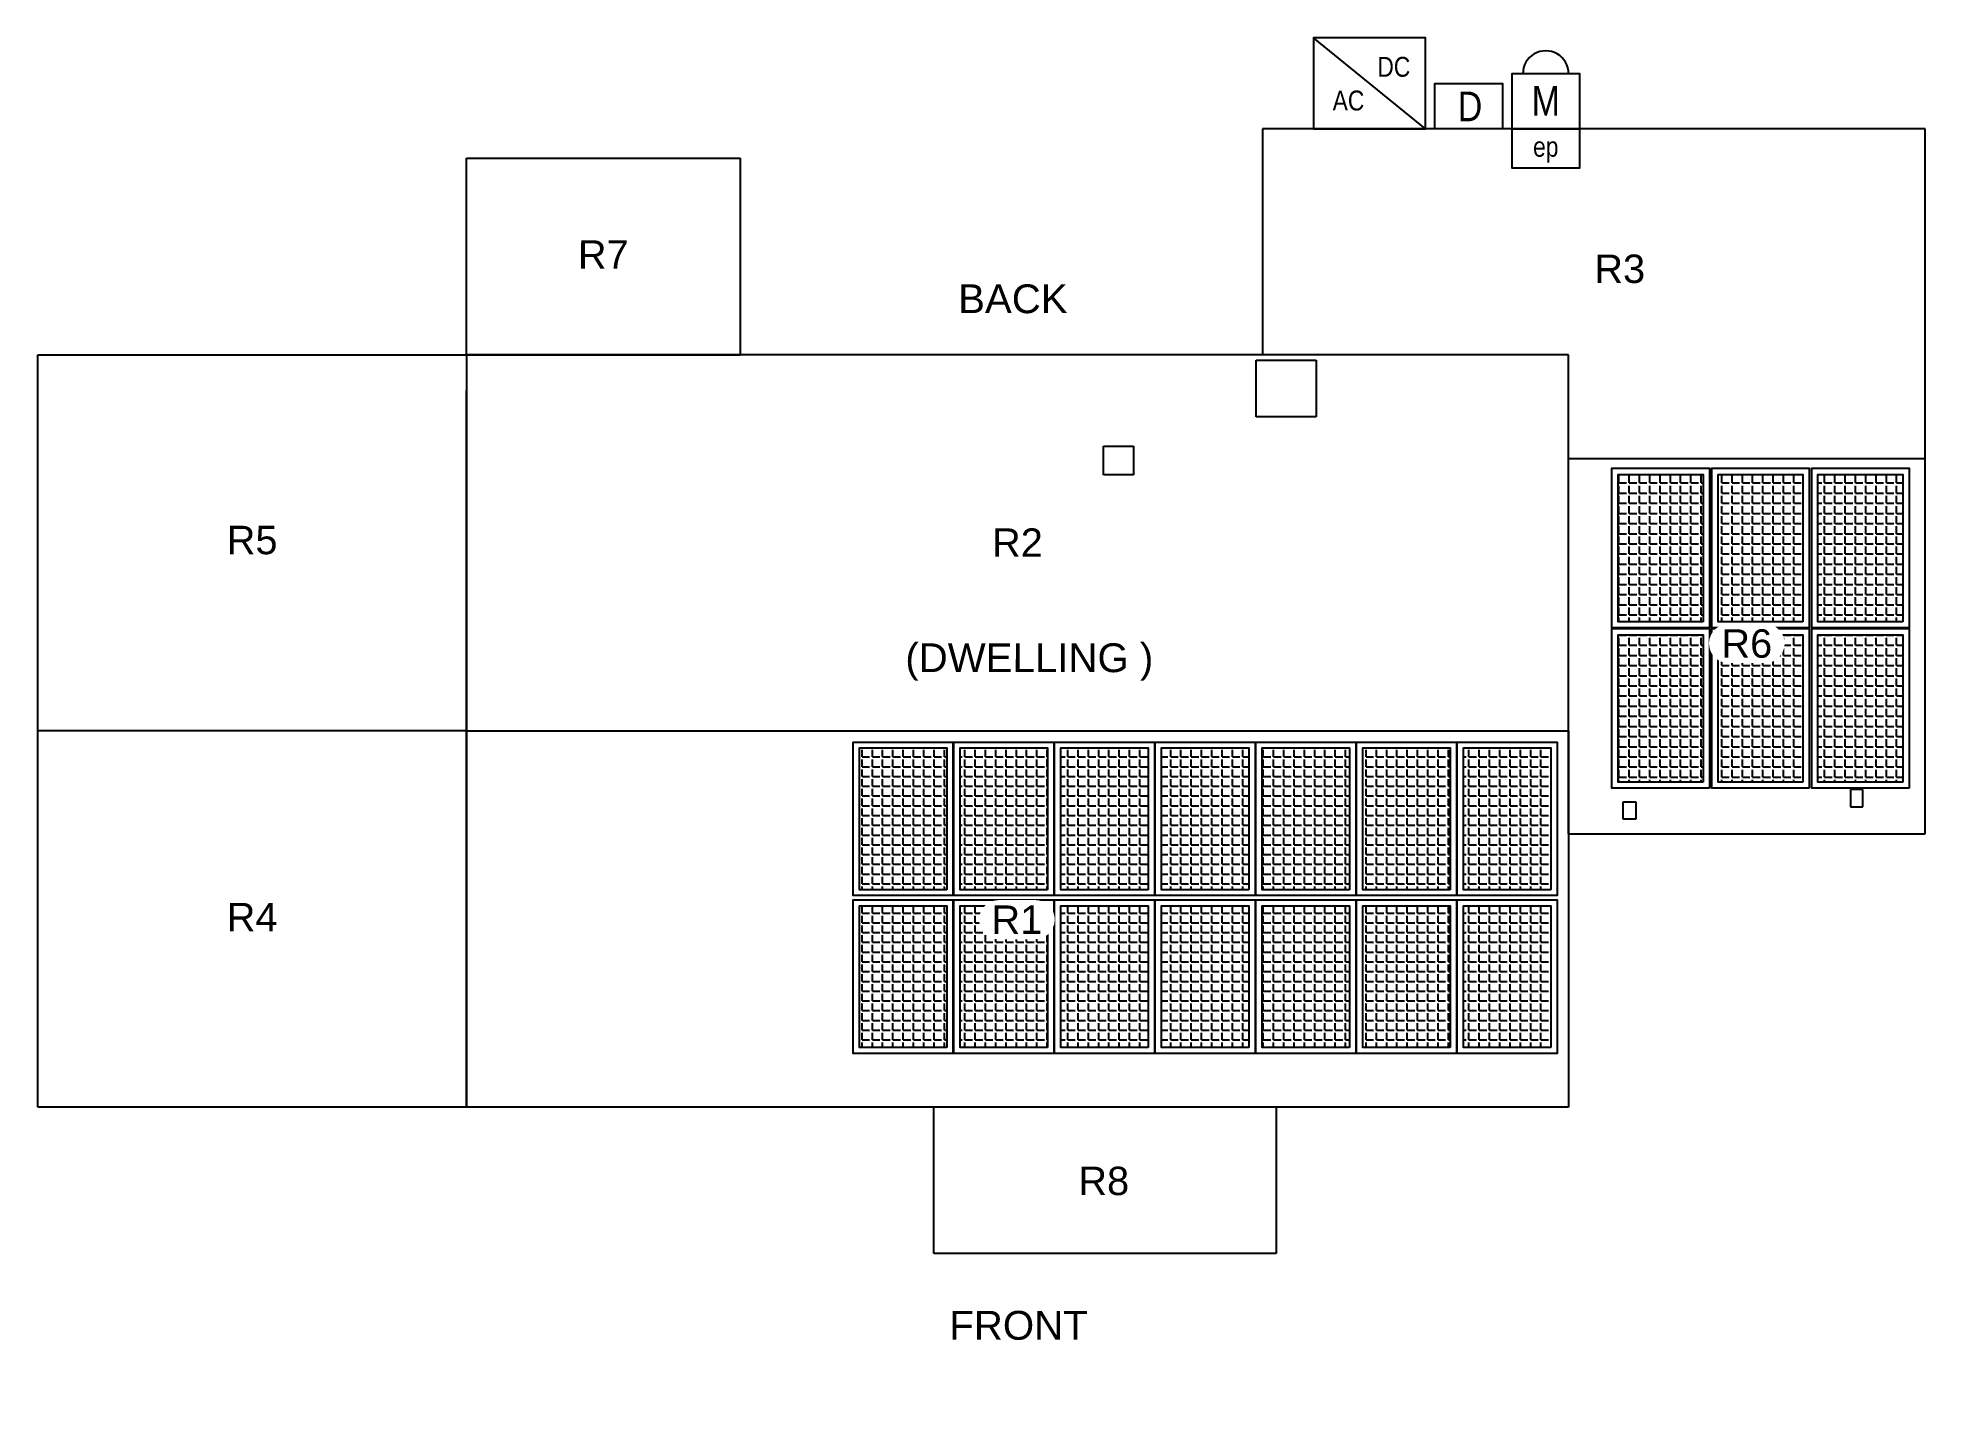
# Model space of a CAD drawing. Header units: feet. Extents: x -13431 to 10560, y 10829 to 29871.
# Drawn here: x 5512 to 6269, y 13245 to 13793 of the extents above; entities that cross this region are included whole.
import ezdxf
from ezdxf.enums import TextEntityAlignment as Align

# ---------------------------------------------------------------- set-up
doc = ezdxf.new("R2010")
doc.units = ezdxf.units.FT
doc.header["$MEASUREMENT"] = 0
doc.set_wipeout_variables(frame=1)
for name, color, linetype in [('E - MODULE', 7, 'Continuous'), ('MODULE FRAME', 9, 'Continuous'), ('MODULE HATCH', 7, 'Continuous'), ('N - ROOF NUMBERS', 7, 'Continuous'), ('R - ROOF LINES', 7, 'Continuous'), ('Z - TITLEBLOCK TXT', 7, 'Continuous')]:
    doc.layers.add(name, color=color, linetype=linetype)
doc.styles.add('PAPER SPACE TXT', font='technic_.ttf', dxfattribs={"height": 0.125})
doc.styles.add('TITLE BBLOCK TEXT', font='ARIALUNI.TTF')

msp = doc.modelspace()

# ---------------------------------------------------------------- texts
at = {"color": 1, "style": 'PAPER SPACE TXT'}
for s, height, rotation, p in [('DC', 7.986, 359.99764, (6055.97, 13781.47, 265.5)), ('AC', 7.986, 359.99764, (6037.79, 13767.95, 265.5)), ('M', 11.88, 0.00431, (6116.9, 13767.86, 265.5)), ('ep', 7.986, 0.00573, (6116.9, 13749.41, 265.5))]:
    msp.add_text(s, height=height, rotation=rotation, dxfattribs=at).set_placement(p, align=Align.MIDDLE_CENTER)
msp.add_text('D', height=11.88, dxfattribs=at).set_placement((6086.53, 13765.59, 265.5), align=Align.MIDDLE_CENTER)
at = {"layer": 'Z - TITLEBLOCK TXT', "color": 7, "style": 'TITLE BBLOCK TEXT'}
for s, height, p in [('BACK', 11.545, (5881.26, 13682.66, 280.6)), ('(DWELLING )', 11.5449, (5860.08, 13538.67, 280.6)), ('FRONT', 11.545, (5877.7, 13270.87, 280.6))]:
    msp.add_text(s, height=height, rotation=359.98856, dxfattribs=at).set_placement(p)

# ---------------------------------------------------------------- blocks, each defined once
blk = doc.blocks.new('ROOF3_ID')
at = {"color": 3}
blk.add_wipeout([(-7.29, -7.41), (-5.72, -7.41), (-4.15, -7.41), (-2.58, -7.41), (-1.01, -7.41), (0.56, -7.41), (2.14, -7.41), (3.71, -7.41), (5.28, -7.41), (6.85, -7.41), (8.42, -7.33), (9.94, -6.95), (11.36, -6.28), (12.62, -5.34), (13.66, -4.17), (14.45, -2.81), (14.96, -1.33), (15.16, 0.23), (15.04, 1.8), (14.62, 3.31), (13.91, 4.71), (12.93, 5.93), (11.73, 6.95), (10.36, 7.7), (8.86, 8.16), (7.29, 8.32), (5.72, 8.32), (4.15, 8.32), (2.58, 8.32), (1.01, 8.32), (-0.56, 8.32), (-2.14, 8.32), (-3.71, 8.32), (-5.28, 8.32), (-6.85, 8.32), (-8.42, 8.24), (-9.94, 7.86), (-11.36, 7.18), (-12.62, 6.24), (-13.66, 5.07), (-14.45, 3.72), (-14.96, 2.23), (-15.16, 0.67), (-15.04, -0.89), (-14.62, -2.4), (-13.91, -3.8), (-12.93, -5.03), (-11.73, -6.04), (-10.36, -6.79), (-8.86, -7.26)], dxfattribs=at)
at = {"layer": 'Z - TITLEBLOCK TXT', "color": 7, "style": 'TITLE BBLOCK TEXT'}
blk.add_text('R3', height=11.396, rotation=359.98856, dxfattribs=at).set_placement((0, 0.45), align=Align.MIDDLE_CENTER)
blk = doc.blocks.new('ROOF7_ID')
at = {"color": 3}
blk.add_wipeout([(-7.29, -7.08), (-5.72, -7.08), (-4.15, -7.08), (-2.58, -7.08), (-1.01, -7.08), (0.56, -7.08), (2.14, -7.08), (3.71, -7.08), (5.28, -7.08), (6.85, -7.08), (8.42, -7), (9.94, -6.62), (11.36, -5.95), (12.62, -5.01), (13.66, -3.83), (14.45, -2.48), (14.96, -0.99), (15.16, 0.56), (15.04, 2.13), (14.62, 3.64), (13.91, 5.04), (12.93, 6.27), (11.73, 7.28), (10.36, 8.03), (8.86, 8.49), (7.29, 8.65), (5.72, 8.65), (4.15, 8.65), (2.58, 8.65), (1.01, 8.65), (-0.56, 8.65), (-2.14, 8.65), (-3.71, 8.65), (-5.28, 8.65), (-6.85, 8.65), (-8.42, 8.57), (-9.94, 8.19), (-11.36, 7.52), (-12.62, 6.58), (-13.66, 5.4), (-14.45, 4.05), (-14.96, 2.56), (-15.16, 1.01), (-15.04, -0.56), (-14.62, -2.07), (-13.91, -3.47), (-12.93, -4.7), (-11.73, -5.71), (-10.36, -6.46), (-8.86, -6.92)], dxfattribs=at)
at = {"layer": 'Z - TITLEBLOCK TXT', "color": 7, "style": 'TITLE BBLOCK TEXT'}
blk.add_text('R7', height=11.396, rotation=359.98856, dxfattribs=at).set_placement((0, 0.79), align=Align.MIDDLE_CENTER)
blk = doc.blocks.new('ROOF2_ID')
at = {"color": 3}
blk.add_wipeout([(-7.29, -7.76), (-5.72, -7.76), (-4.15, -7.76), (-2.58, -7.76), (-1.01, -7.76), (0.56, -7.76), (2.14, -7.76), (3.71, -7.76), (5.28, -7.76), (6.85, -7.76), (8.42, -7.68), (9.94, -7.3), (11.36, -6.63), (12.62, -5.68), (13.66, -4.51), (14.45, -3.16), (14.96, -1.67), (15.16, -0.11), (15.04, 1.45), (14.62, 2.96), (13.91, 4.36), (12.93, 5.59), (11.73, 6.6), (10.36, 7.35), (8.86, 7.81), (7.29, 7.97), (5.72, 7.97), (4.15, 7.97), (2.58, 7.97), (1.01, 7.97), (-0.56, 7.97), (-2.14, 7.97), (-3.71, 7.97), (-5.28, 7.97), (-6.85, 7.97), (-8.42, 7.89), (-9.94, 7.51), (-11.36, 6.84), (-12.62, 5.9), (-13.66, 4.73), (-14.45, 3.37), (-14.96, 1.88), (-15.16, 0.33), (-15.04, -1.24), (-14.62, -2.75), (-13.91, -4.15), (-12.93, -5.38), (-11.73, -6.39), (-10.36, -7.14), (-8.86, -7.6)], dxfattribs=at)
at = {"layer": 'Z - TITLEBLOCK TXT', "style": 'TITLE BBLOCK TEXT'}
blk.add_text('R2', height=11.396, rotation=359.98856, dxfattribs=at).set_placement((0, 0.11), align=Align.MIDDLE_CENTER)
blk = doc.blocks.new('ROOF6_ID')
at = {"color": 3}
blk.add_wipeout([(-7.29, -6.72), (-5.72, -6.72), (-4.15, -6.72), (-2.58, -6.72), (-1.01, -6.72), (0.56, -6.72), (2.14, -6.72), (3.71, -6.72), (5.28, -6.72), (6.85, -6.72), (8.42, -6.64), (9.94, -6.26), (11.36, -5.59), (12.62, -4.65), (13.66, -3.48), (14.45, -2.12), (14.96, -0.63), (15.16, 0.92), (15.04, 2.49), (14.62, 4), (13.91, 5.4), (12.93, 6.63), (11.73, 7.64), (10.36, 8.39), (8.86, 8.85), (7.29, 9.01), (5.72, 9.01), (4.15, 9.01), (2.58, 9.01), (1.01, 9.01), (-0.56, 9.01), (-2.14, 9.01), (-3.71, 9.01), (-5.28, 9.01), (-6.85, 9.01), (-8.42, 8.93), (-9.94, 8.55), (-11.36, 7.88), (-12.62, 6.93), (-13.66, 5.76), (-14.45, 4.41), (-14.96, 2.92), (-15.16, 1.36), (-15.04, -0.2), (-14.62, -1.71), (-13.91, -3.11), (-12.93, -4.34), (-11.73, -5.35), (-10.36, -6.1), (-8.86, -6.57)], dxfattribs=at)
at = {"layer": 'Z - TITLEBLOCK TXT', "color": 7, "style": 'TITLE BBLOCK TEXT'}
blk.add_text('R6', height=11.396, rotation=359.98856, dxfattribs=at).set_placement((0, 1.14), align=Align.MIDDLE_CENTER)
blk = doc.blocks.new('ROOF5_ID')
at = {"color": 3}
blk.add_wipeout([(-7.29, -6.72), (-5.72, -6.72), (-4.15, -6.72), (-2.58, -6.72), (-1.01, -6.72), (0.56, -6.72), (2.14, -6.72), (3.71, -6.72), (5.28, -6.72), (6.85, -6.72), (8.42, -6.64), (9.94, -6.26), (11.36, -5.59), (12.62, -4.65), (13.66, -3.47), (14.45, -2.12), (14.96, -0.63), (15.16, 0.92), (15.04, 2.49), (14.62, 4), (13.91, 5.4), (12.93, 6.63), (11.73, 7.64), (10.36, 8.39), (8.86, 8.85), (7.29, 9.01), (5.72, 9.01), (4.15, 9.01), (2.58, 9.01), (1.01, 9.01), (-0.56, 9.01), (-2.14, 9.01), (-3.71, 9.01), (-5.28, 9.01), (-6.85, 9.01), (-8.42, 8.93), (-9.94, 8.55), (-11.36, 7.88), (-12.62, 6.93), (-13.66, 5.76), (-14.45, 4.41), (-14.96, 2.92), (-15.16, 1.36), (-15.04, -0.2), (-14.62, -1.71), (-13.91, -3.11), (-12.93, -4.34), (-11.73, -5.35), (-10.36, -6.1), (-8.86, -6.56)], dxfattribs=at)
at = {"layer": 'Z - TITLEBLOCK TXT', "color": 7, "style": 'TITLE BBLOCK TEXT'}
blk.add_text('R5', height=11.396, rotation=359.98856, dxfattribs=at).set_placement((0, 1.14), align=Align.MIDDLE_CENTER)
blk = doc.blocks.new('ROOF1_ID')
at = {"color": 3}
blk.add_wipeout([(-7.51, -8.11), (-5.94, -8.11), (-4.37, -8.11), (-2.8, -8.11), (-1.22, -8.11), (0.35, -8.11), (1.92, -8.11), (3.49, -8.11), (5.06, -8.11), (6.64, -8.11), (8.2, -8.02), (9.73, -7.65), (11.14, -6.97), (12.4, -6.03), (13.44, -4.86), (14.23, -3.5), (14.74, -2.02), (14.94, -0.46), (14.83, 1.1), (14.41, 2.62), (13.69, 4.01), (12.72, 5.24), (11.52, 6.25), (10.14, 7), (8.64, 7.47), (7.08, 7.62), (5.51, 7.62), (3.93, 7.62), (2.36, 7.62), (0.79, 7.62), (-0.78, 7.62), (-2.35, 7.62), (-3.93, 7.62), (-5.5, 7.62), (-7.07, 7.62), (-8.64, 7.54), (-10.16, 7.16), (-11.58, 6.49), (-12.83, 5.55), (-13.88, 4.38), (-14.67, 3.02), (-15.17, 1.54), (-15.37, -0.02), (-15.26, -1.58), (-14.84, -3.1), (-14.13, -4.49), (-13.15, -5.72), (-11.95, -6.73), (-10.57, -7.49), (-9.07, -7.95)], dxfattribs=at)
at = {"layer": 'Z - TITLEBLOCK TXT', "color": 7, "style": 'TITLE BBLOCK TEXT'}
blk.add_text('R1', height=11.396, rotation=359.98856, dxfattribs=at).set_placement((-0.22, -0.24), align=Align.MIDDLE_CENTER)
blk = doc.blocks.new('ROOF8_ID')
at = {"color": 3}
blk.add_wipeout([(-7.81, -8.09), (-6.23, -8.09), (-4.66, -8.09), (-3.09, -8.09), (-1.52, -8.09), (0.05, -8.09), (1.63, -8.09), (3.2, -8.09), (4.77, -8.09), (6.34, -8.09), (7.91, -8.01), (9.43, -7.63), (10.85, -6.96), (12.1, -6.02), (13.15, -4.85), (13.94, -3.49), (14.44, -2), (14.64, -0.45), (14.53, 1.12), (14.11, 2.63), (13.4, 4.03), (12.42, 5.26), (11.22, 6.27), (9.84, 7.02), (8.34, 7.48), (6.78, 7.64), (5.21, 7.64), (3.64, 7.64), (2.07, 7.64), (0.5, 7.64), (-1.08, 7.64), (-2.65, 7.64), (-4.22, 7.64), (-5.79, 7.64), (-7.36, 7.64), (-8.93, 7.56), (-10.46, 7.18), (-11.87, 6.51), (-13.13, 5.56), (-14.17, 4.39), (-14.96, 3.04), (-15.47, 1.55), (-15.67, -0.01), (-15.56, -1.57), (-15.13, -3.08), (-14.42, -4.48), (-13.45, -5.71), (-12.24, -6.72), (-10.87, -7.47), (-9.37, -7.94)], dxfattribs=at)
at = {"layer": 'Z - TITLEBLOCK TXT', "color": 7, "style": 'TITLE BBLOCK TEXT'}
blk.add_text('R8', height=11.396, rotation=359.98856, dxfattribs=at).set_placement((-0.51, -0.23), align=Align.MIDDLE_CENTER)
blk = doc.blocks.new('ROOF4_ID')
at = {"color": 3}
blk.add_wipeout([(-7.29, -7.07), (-5.72, -7.07), (-4.15, -7.07), (-2.58, -7.07), (-1.01, -7.07), (0.56, -7.07), (2.14, -7.07), (3.71, -7.07), (5.28, -7.07), (6.85, -7.07), (8.42, -6.99), (9.94, -6.61), (11.36, -5.94), (12.62, -5), (13.66, -3.83), (14.45, -2.47), (14.96, -0.98), (15.16, 0.57), (15.04, 2.14), (14.62, 3.65), (13.91, 5.05), (12.93, 6.28), (11.73, 7.29), (10.36, 8.04), (8.86, 8.5), (7.29, 8.66), (5.72, 8.66), (4.15, 8.66), (2.58, 8.66), (1.01, 8.66), (-0.56, 8.66), (-2.14, 8.66), (-3.71, 8.66), (-5.28, 8.66), (-6.85, 8.66), (-8.42, 8.58), (-9.94, 8.2), (-11.36, 7.53), (-12.62, 6.58), (-13.66, 5.41), (-14.45, 4.06), (-14.96, 2.57), (-15.16, 1.01), (-15.04, -0.55), (-14.62, -2.06), (-13.91, -3.46), (-12.93, -4.69), (-11.73, -5.7), (-10.36, -6.45), (-8.86, -6.91)], dxfattribs=at)
at = {"layer": 'Z - TITLEBLOCK TXT', "color": 7, "style": 'TITLE BBLOCK TEXT'}
blk.add_text('R4', height=11.396, rotation=359.98856, dxfattribs=at).set_placement((0, 0.79), align=Align.MIDDLE_CENTER)
blk = doc.blocks.new('genesis_module')
at = {"layer": 'MODULE HATCH'}
h = blk.add_hatch(dxfattribs=at)
h.set_pattern_fill('ANGLE', color=9, scale=15)
h.set_pattern_definition([(0, (1.7324, 8.3642), (0, 4.125), [3, -1.125]), (90, (1.7324, 8.3642), (-4.125, 3e-16), [3, -1.125])])
h.paths.add_polyline_path([(-17.48, 29.97), (-17.48, -29.95), (17.59, -29.95), (17.59, 29.97)])
at = {"color": 4}
blk.add_lwpolyline([(-20, 32.49), (20.04, 32.49), (20.04, -32.46), (-20, -32.46)], close=True, dxfattribs=at)
at = {"layer": 'MODULE FRAME', "color": 7, "linetype": 'Continuous', "flags": 128}
blk.add_lwpolyline([(20.04, -32.46), (-20, -32.46), (-20, 32.49), (20.04, 32.49)], close=True, dxfattribs=at)
at = {"layer": 'MODULE FRAME', "color": 8, "linetype": 'Continuous', "flags": 128}
blk.add_lwpolyline([(17.59, -29.95), (-17.48, -29.95), (-17.48, 29.97), (17.59, 29.97)], close=True, dxfattribs=at)
blk = doc.blocks.new('Roof1')
at = {"layer": 'E - MODULE', "color": 3, "extrusion": (0.231966, -0.214803, 0.948711)}
for p in [(174.53, 81.13, 309.37), (134.16, 81.13, 309.37), (174.53, 14.38, 309.36), (93.79, 81.13, 309.37), (134.16, 14.38, 309.36), (53.42, 81.13, 309.37), (93.79, 14.38, 309.36), (13.05, 81.13, 309.37), (53.42, 14.38, 309.36), (-27.32, 81.13, 309.37), (13.05, 14.38, 309.36), (-67.69, 81.13, 309.37), (-27.32, 14.38, 309.36), (-67.69, 14.38, 309.36)]:
    blk.add_blockref('genesis_module', p, dxfattribs=at)
blk = doc.blocks.new('A$C6EF85B4C')
h = blk.add_hatch()
h.set_pattern_fill('ANGLE', color=9, scale=15)
h.set_pattern_definition([(0, (0, 0), (0, 4.125), [3, -1.125]), (90, (0, 0), (-4.125, 3e-16), [3, -1.125])])
h.paths.add_polyline_path([(-19.22, 21.61), (-19.22, -38.31), (14.8, -38.31), (14.8, 21.61)])
at = {"layer": 'MODULE FRAME', "color": 7, "linetype": 'Continuous', "flags": 128}
blk.add_lwpolyline([(17.32, -40.83), (-21.73, -40.83), (-21.73, 24.12), (17.32, 24.12)], close=True, dxfattribs=at)
at = {"layer": 'MODULE FRAME', "color": 8, "linetype": 'Continuous', "flags": 128}
blk.add_lwpolyline([(14.8, -38.31), (-19.22, -38.31), (-19.22, 21.61), (14.8, 21.61)], close=True, dxfattribs=at)
blk = doc.blocks.new('Roof6')
at = {"layer": 'MODULE HATCH', "linetype": 'Continuous', "extrusion": (1.04747e-07, -0.164359, 0.986401), "rotation": 3.651508494364434e-05}
for p in [(6165.19, 13458.25, -1955.61), (6205.24, 13458.25, -1955.61), (6245.29, 13458.25, -1955.61), (6165.19, 13393.05, -1955.61), (6205.24, 13393.05, -1955.61), (6245.29, 13393.05, -1955.61)]:
    blk.add_blockref('A$C6EF85B4C', p, dxfattribs=at)

# ---------------------------------------------------------------- hatches: boundary and pattern name
h = msp.add_hatch(color=3)
h.dxf.hatch_style = 1
h.paths.add_polyline_path([(6000.78, 13663.79), (6024.78, 13663.79), (6024.78, 13641.02), (6000.78, 13641.02)], flags=17)
edge = h.paths.add_edge_path(flags=17)
edge.add_line((6000.78, 13641.02), (6000.78, 13663.79))
edge.add_line((6000.78, 13641.02), (6024.78, 13641.02))
edge.add_line((6024.78, 13641.02), (6024.78, 13663.79))
edge.add_line((6024.78, 13663.79), (6000.78, 13663.79))
edge = h.paths.add_edge_path(flags=0)
edge.add_line((6000.78, 13663.79), (6024.78, 13663.79))
edge.add_line((6000.78, 13663.79), (6024.78, 13663.79))
edge.add_line((6024.78, 13663.79), (6024.78, 13641.02))
edge.add_line((6024.78, 13641.02), (6000.78, 13641.02))
edge.add_line((6024.78, 13641.02), (6000.78, 13641.02))
edge.add_line((6024.78, 13663.79), (6024.78, 13641.02))
h = msp.add_hatch(color=3)
h.dxf.hatch_style = 1
h.paths.add_polyline_path([(5939.57, 13629.24), (5951.57, 13629.24), (5951.57, 13617.86), (5939.57, 13617.86)], flags=17)
edge = h.paths.add_edge_path(flags=17)
edge.add_line((5939.57, 13629.24), (5951.57, 13629.24))
edge.add_line((5939.57, 13617.86), (5939.57, 13629.24))
edge.add_line((5939.57, 13617.86), (5951.57, 13617.86))
edge.add_line((5951.57, 13629.24), (5951.57, 13617.86))
edge = h.paths.add_edge_path(flags=0)
edge.add_line((5939.57, 13629.24), (5951.57, 13629.24))
h = msp.add_hatch(color=3)
h.dxf.hatch_style = 1
h.paths.add_polyline_path([(6239.08, 13491.55), (6239.08, 13484.65), (6244.08, 13484.65), (6244.08, 13491.55)])
edge = h.paths.add_edge_path(flags=17)
edge.add_line((6239.08, 13484.65), (6244.08, 13484.65))
edge.add_line((6244.08, 13484.65), (6244.08, 13491.55))
edge.add_line((6244.08, 13491.55), (6239.08, 13491.55))
h = msp.add_hatch(color=3)
h.dxf.hatch_style = 1
h.paths.add_polyline_path([(6147.97, 13479.72), (6147.97, 13486.62), (6152.97, 13486.62), (6152.97, 13479.72)])
edge = h.paths.add_edge_path(flags=17)
edge.add_line((6147.97, 13486.62), (6152.97, 13486.62))
edge.add_line((6152.97, 13486.62), (6152.97, 13479.72))
edge.add_line((6152.97, 13479.72), (6147.97, 13479.72))

# ---------------------------------------------------------------- linework, layer by layer
at = {"color": 1, "elevation": 265.5, "flags": 128}
msp.add_lwpolyline([(6068.69, 13756.55), (6068.69, 13793.13), (6023.79, 13793.14), (6023.79, 13756.55), (6068.69, 13756.55), (6023.79, 13793.14)], dxfattribs=at)
msp.add_lwpolyline([(6107.72, 13778.71), (6103.3, 13778.71), (6103.3, 13756.55), (6130.51, 13756.55), (6130.5, 13778.71), (6126.08, 13778.71, 1.000086), (6107.72, 13778.71), (6107.72, 13778.71), (6103.3, 13778.71), (6103.3, 13756.55), (6130.51, 13756.55), (6130.5, 13778.71), (6107.72, 13778.71)], format="xyb", dxfattribs=at)
at = {"color": 1, "elevation": 265.5}
for points in [[(6099.6, 13756.55), (6072.39, 13756.55), (6072.39, 13774.82), (6099.6, 13774.82)], [(6130.51, 13756.55), (6103.3, 13756.55), (6103.3, 13741), (6130.51, 13741)]]:
    msp.add_lwpolyline(points, close=True, dxfattribs=at)
at = {"layer": 'R - ROOF LINES', "color": 3}
for p, q in [((6269.08, 13756.55, 265.5), (6003.25, 13756.55, 265.5)), ((6003.25, 13756.55, 265.5), (6003.25, 13665.96, 280.6)), ((6269.08, 13624.2, 287.56), (6269.08, 13756.55, 265.5)), ((5684.12, 13665.96, 278.16), (5684.12, 13744.77, 271.59)), ((5684.12, 13744.77, 271.59), (5793.81, 13744.77, 271.59)), ((5793.81, 13744.77, 271.59), (5793.81, 13665.96, 278.16)), ((5512.18, 13515.05, 302.08), (5512.18, 13665.96, 276.93)), ((5512.18, 13665.96, 276.93), (5684.12, 13665.96, 276.93)), ((5684.12, 13665.96, 280.6), (5684.12, 13515.05, 330.9)), ((5684.12, 13665.96, 278.16), (5793.81, 13665.96, 278.16)), ((6003.25, 13665.96, 280.6), (5684.12, 13665.96, 280.6)), ((5684.12, 13665.96, 276.93), (5684.12, 13651.68, 279.31)), ((6000.78, 13663.79, 281.32), (6024.78, 13663.79, 281.32)), ((6000.78, 13641.02, 288.91), (6000.78, 13663.79, 281.32)), ((6000.78, 13663.79, 330.11), (6024.78, 13663.79, 330.11)), ((6000.78, 13641.02, 330.11), (6000.78, 13663.79, 330.11)), ((6000.78, 13663.79, 281.32), (6000.78, 13663.79, 330.11)), ((6125.97, 13665.96, 280.6), (6003.25, 13665.96, 280.6)), ((6024.78, 13663.79, 281.32), (6024.78, 13641.02, 288.91)), ((6024.78, 13663.79, 330.11), (6024.78, 13641.02, 330.11)), ((6024.78, 13663.79, 281.32), (6024.78, 13663.79, 330.11)), ((6125.97, 13624.2, 287.56), (6125.97, 13665.96, 280.6)), ((6125.97, 13515.05, 330.9), (6125.97, 13665.96, 280.6)), ((5684.12, 13515.05, 302.08), (5684.12, 13651.68, 279.31)), ((6024.78, 13641.02, 288.91), (6000.78, 13641.02, 288.91)), ((6024.78, 13641.02, 330.11), (6000.78, 13641.02, 330.11)), ((6000.78, 13641.02, 288.91), (6000.78, 13641.02, 330.11)), ((6024.78, 13641.02, 288.91), (6024.78, 13641.02, 330.11)), ((5939.57, 13629.24, 292.84), (5951.57, 13629.24, 292.84)), ((5939.57, 13617.86, 296.63), (5939.57, 13629.24, 292.84)), ((5939.57, 13629.24, 320.73), (5951.57, 13629.24, 320.73)), ((5939.57, 13617.86, 320.73), (5939.57, 13629.24, 320.73)), ((5939.57, 13629.24, 292.84), (5939.57, 13629.24, 320.73)), ((5951.57, 13629.24, 292.84), (5951.57, 13617.86, 296.63)), ((5951.57, 13629.24, 320.73), (5951.57, 13617.86, 320.73)), ((5951.57, 13629.24, 292.84), (5951.57, 13629.24, 320.73)), ((5951.57, 13617.86, 296.63), (5939.57, 13617.86, 296.63)), ((5951.57, 13617.86, 320.73), (5939.57, 13617.86, 320.73)), ((5939.57, 13617.86, 296.63), (5939.57, 13617.86, 320.73)), ((5951.57, 13617.86, 296.63), (5951.57, 13617.86, 320.73)), ((6269.08, 13624.2, 287.56), (6125.97, 13624.2, 287.56)), ((6125.97, 13515.05, 269.37), (6125.97, 13624.2, 287.56)), ((6269.08, 13473.8, 262.49), (6269.08, 13624.2, 287.56)), ((5512.18, 13364.15, 276.93), (5512.18, 13515.05, 302.08)), ((5684.12, 13515.05, 302.08), (5512.18, 13515.05, 302.08)), ((5684.12, 13515.05, 330.9), (6125.97, 13515.05, 330.9)), ((5684.12, 13515.05, 302.08), (5684.12, 13364.15, 276.93)), ((5684.12, 13364.15, 280.6), (5684.12, 13515.05, 330.9)), ((6125.97, 13515.05, 330.9), (6125.97, 13364.15, 280.6)), ((6125.97, 13473.8, 262.49), (6125.97, 13515.05, 269.37)), ((6239.08, 13491.55, 276.87), (6239.08, 13484.65, 276.87)), ((6244.08, 13491.55, 276.87), (6239.08, 13491.55, 276.87)), ((6239.08, 13491.55, 276.87), (6239.08, 13491.55, 265.45)), ((6239.08, 13491.55, 265.45), (6239.08, 13484.65, 264.3)), ((6244.08, 13491.55, 265.45), (6239.08, 13491.55, 265.45)), ((6244.08, 13484.65, 276.87), (6244.08, 13491.55, 276.87)), ((6244.08, 13491.55, 276.87), (6244.08, 13491.55, 265.45)), ((6244.08, 13484.65, 264.3), (6244.08, 13491.55, 265.45)), ((6147.97, 13479.72, 276.05), (6147.97, 13486.62, 276.05)), ((6147.97, 13486.62, 276.05), (6152.97, 13486.62, 276.05)), ((6147.97, 13486.62, 276.05), (6147.97, 13486.62, 264.63)), ((6147.97, 13479.72, 263.48), (6147.97, 13486.62, 264.63)), ((6147.97, 13486.62, 264.63), (6152.97, 13486.62, 264.63)), ((6152.97, 13486.62, 276.05), (6152.97, 13479.72, 276.05)), ((6152.97, 13486.62, 276.05), (6152.97, 13486.62, 264.63)), ((6152.97, 13486.62, 264.63), (6152.97, 13479.72, 263.48)), ((6239.08, 13484.65, 276.87), (6244.08, 13484.65, 276.87)), ((6239.08, 13484.65, 276.87), (6239.08, 13484.65, 264.3)), ((6239.08, 13484.65, 264.3), (6244.08, 13484.65, 264.3)), ((6244.08, 13484.65, 276.87), (6244.08, 13484.65, 264.3)), ((6125.97, 13473.8, 262.49), (6269.08, 13473.8, 262.49)), ((6152.97, 13479.72, 276.05), (6147.97, 13479.72, 276.05)), ((6147.97, 13479.72, 276.05), (6147.97, 13479.72, 263.48)), ((6152.97, 13479.72, 263.48), (6147.97, 13479.72, 263.48)), ((6152.97, 13479.72, 276.05), (6152.97, 13479.72, 263.48)), ((5684.12, 13364.15, 276.93), (5512.18, 13364.15, 276.93)), ((5871.51, 13364.15, 280.6), (5684.12, 13364.15, 280.6)), ((5871.51, 13305.45, 270.81), (5871.51, 13364.15, 280.6)), ((6008.83, 13364.15, 280.6), (5871.51, 13364.15, 280.6)), ((6125.97, 13364.15, 280.6), (6008.83, 13364.15, 280.6)), ((6008.83, 13364.15, 280.6), (6008.83, 13305.45, 270.81)), ((6008.83, 13305.45, 270.81), (5871.51, 13305.45, 270.81))]:
    msp.add_line(p, q, dxfattribs=at)

# ---------------------------------------------------------------- block references
at = {"layer": 'E - MODULE', "color": 3, "rotation": 312.8000000000009}
msp.add_blockref('Roof1', (5926.85, 13500.64), dxfattribs=at)
at = {"layer": 'E - MODULE', "color": 3}
msp.add_blockref('Roof6', (0, 0), dxfattribs=at)
at = {"layer": 'N - ROOF NUMBERS', "color": 3}
for name, p in [('ROOF7_ID', (5738.96, 13705.37, 1098.43)), ('ROOF3_ID', (6146.57, 13700.01, 1098.43)), ('ROOF5_ID', (5598.15, 13590.51, 1098.43)), ('ROOF4_ID', (5598.15, 13439.6, 1098.43))]:
    msp.add_blockref(name, p, dxfattribs=at)

msp.set_redraw_order([(e.dxf.handle, doc.entitydb.next_handle()) for e in msp.query("TEXT MTEXT ATTDEF DIMENSION ARC_DIMENSION")])  # texts and dimensions are drawn at this point

# ---------------------------------------------------------------- next in the draw order: block references
at = {"layer": 'N - ROOF NUMBERS', "color": 3}
for name, p in [('ROOF2_ID', (5905.04, 13590.51, 1098.43)), ('ROOF6_ID', (6197.53, 13549, 1098.43)), ('ROOF1_ID', (5905.04, 13439.6, 1098.43)), ('ROOF8_ID', (5940.17, 13334.8, 1098.43))]:
    msp.add_blockref(name, p, dxfattribs=at)

doc.saveas('drawing.dxf')
